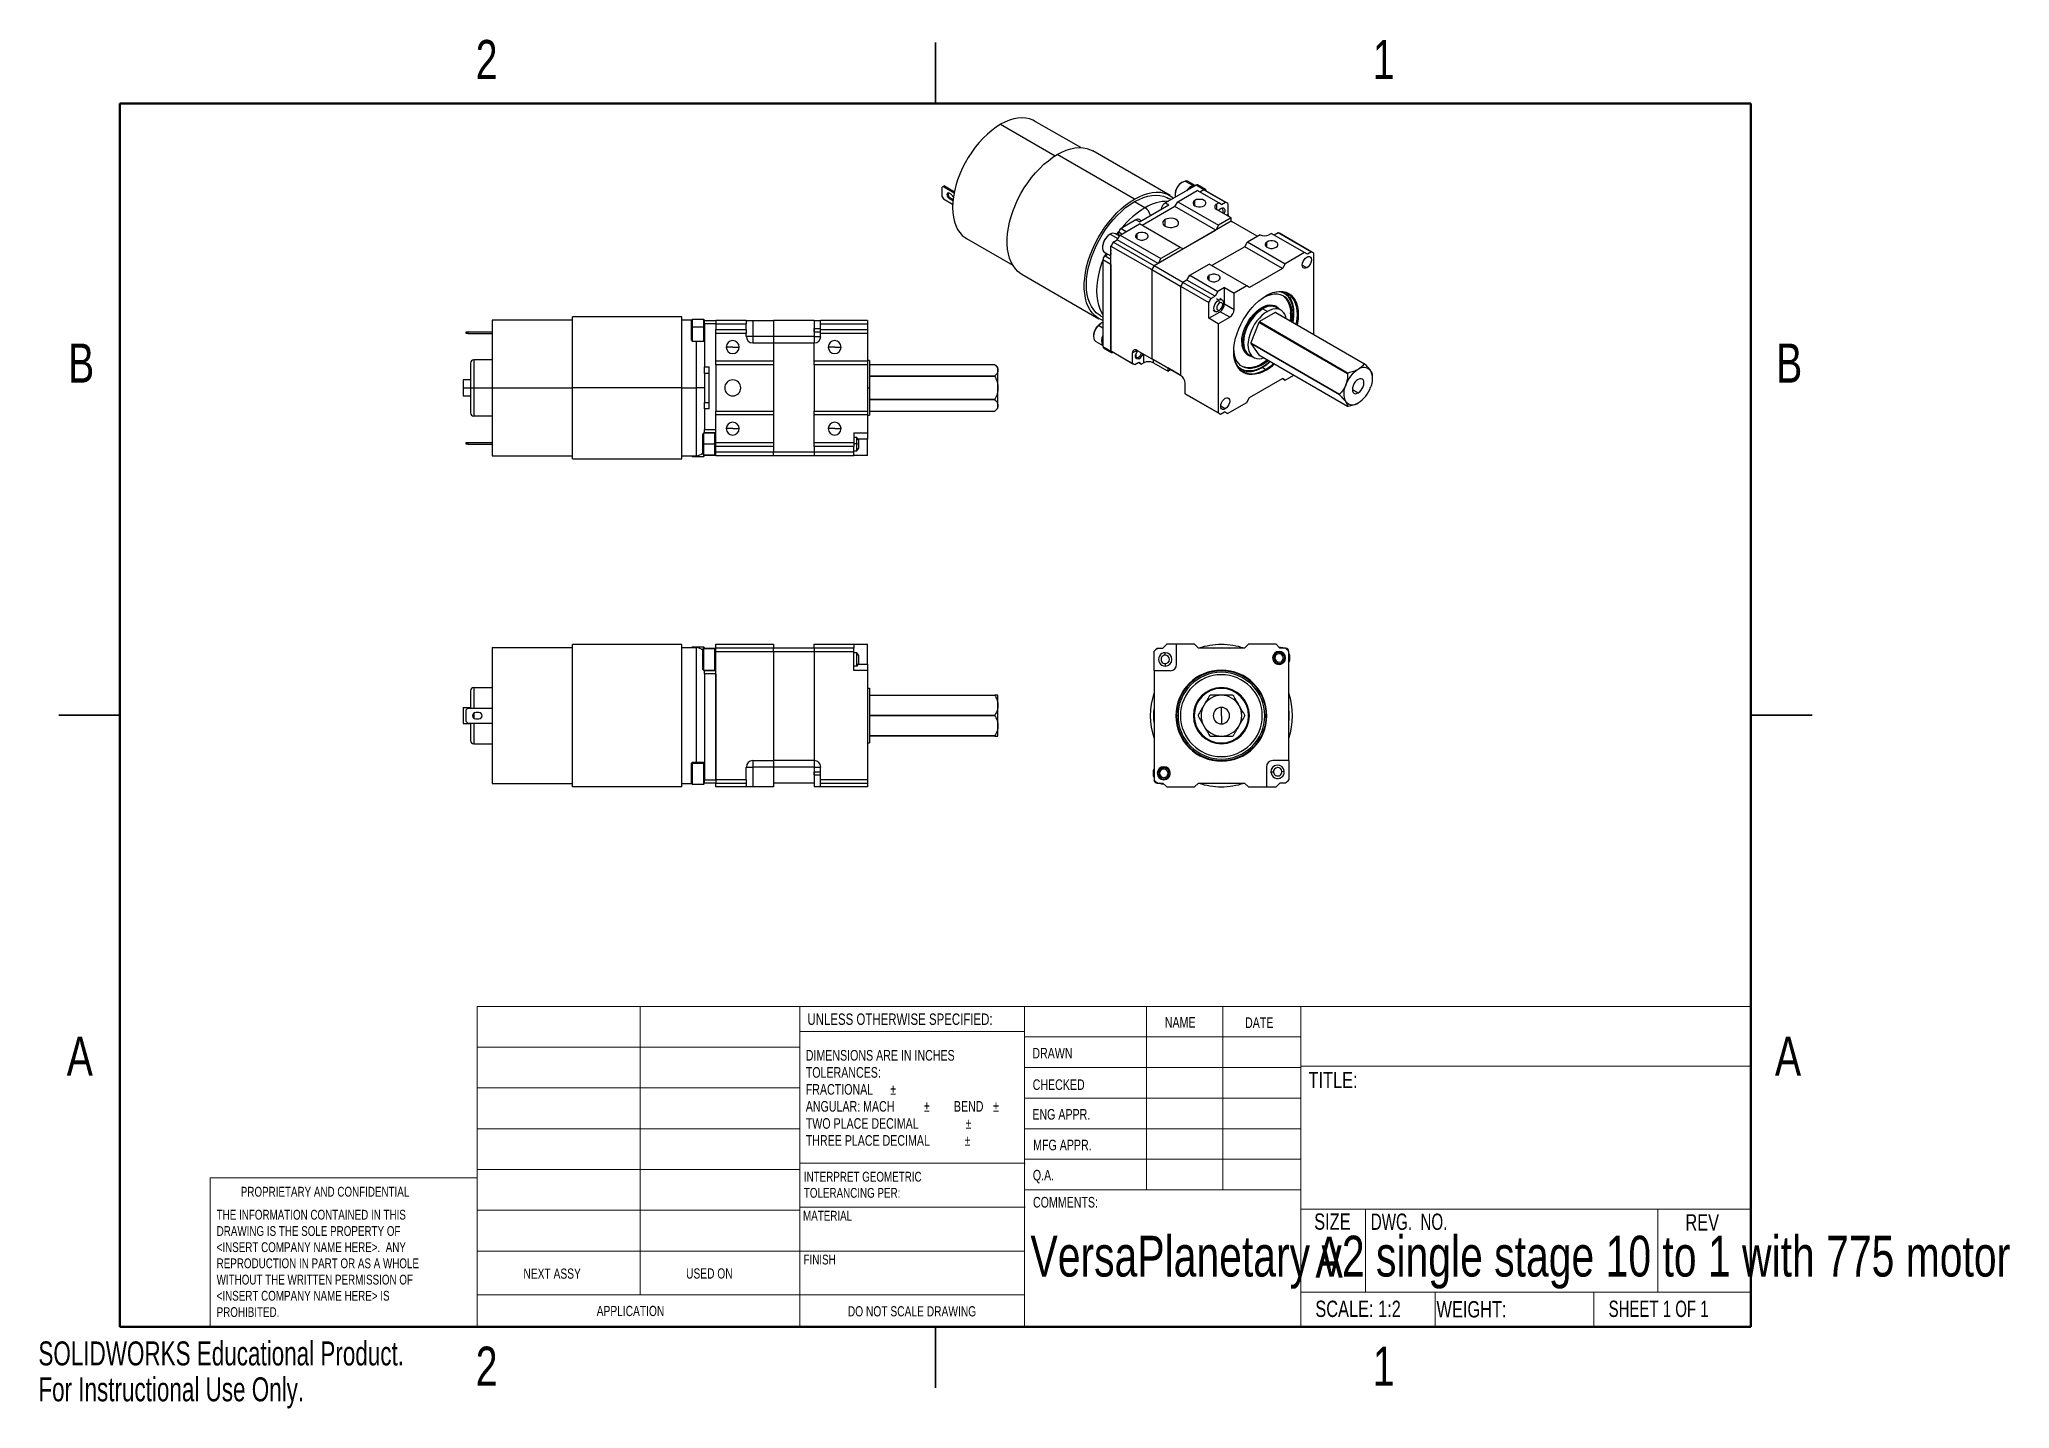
# Model space of a CAD drawing. Header units: inches. Extents: x 0 to 12.1, y 0 to 8.4.
import ezdxf

# ---------------------------------------------------------------- set-up
doc = ezdxf.new("R2010")
doc.units = ezdxf.units.IN
doc.header["$MEASUREMENT"] = 0
doc.styles.add('SLDTEXTSTYLE0', font='TXT', dxfattribs={"width": 0.75})
doc.styles.add('SLDTEXTSTYLE1', font='TXT', dxfattribs={"width": 0.6875})
doc.styles.add('SLDTEXTSTYLE2', font='TXT', dxfattribs={"width": 0.694444})
doc.styles.add('SLDTEXTSTYLE3', font='TXT', dxfattribs={"width": 0.7})

msp = doc.modelspace()

# ---------------------------------------------------------------- texts
at = {"color": 7, "linetype": 'Continuous', "lineweight": 0}
for s, insert, char_height, attachment_point, style in [('2', (2.748, 8.39), 0.24, 2, 'SLDTEXTSTYLE0'), ('1', (8.248, 8.39), 0.24, 2, 'SLDTEXTSTYLE0'), ('B', (0.262, 6.529), 0.24, 2, 'SLDTEXTSTYLE0'), ('B', (10.734, 6.529), 0.24, 2, 'SLDTEXTSTYLE0'), ('UNLESS OTHERWISE SPECIFIED:', (4.715, 2.421), 0.07, 1, 'SLDTEXTSTYLE0'), ('NAME', (6.906, 2.399), 0.065, 1, 'SLDTEXTSTYLE0'), ('DATE', (7.398, 2.397), 0.065, 1, 'SLDTEXTSTYLE0'), ('A', (0.254, 2.279), 0.24, 2, 'SLDTEXTSTYLE0'), ('DIMENSIONS ARE IN INCHES', (4.705, 2.197), 0.065, 1, 'SLDTEXTSTYLE0'), ('DRAWN', (6.094, 2.21), 0.065, 1, 'SLDTEXTSTYLE0'), ('A', (10.727, 2.279), 0.24, 2, 'SLDTEXTSTYLE0'), ('TOLERANCES:', (4.705, 2.092), 0.065, 1, 'SLDTEXTSTYLE0'), ('TITLE:', (7.787, 2.063), 0.1, 1, 'SLDTEXTSTYLE0'), ('FRACTIONAL', (4.705, 1.988), 0.065, 1, 'SLDTEXTSTYLE0'), ('%%p', (5.223, 1.988), 0.065, 1, 'SLDTEXTSTYLE0'), ('CHECKED', (6.096, 2.017), 0.065, 1, 'SLDTEXTSTYLE0'), ('ANGULAR: MACH', (4.705, 1.884), 0.065, 1, 'SLDTEXTSTYLE0'), ('%%p', (5.429, 1.884), 0.065, 1, 'SLDTEXTSTYLE0'), ('BEND', (5.613, 1.884), 0.065, 1, 'SLDTEXTSTYLE0'), ('%%p', (5.853, 1.884), 0.065, 1, 'SLDTEXTSTYLE0'), ('ENG APPR.', (6.094, 1.835), 0.065, 1, 'SLDTEXTSTYLE0'), ('TWO PLACE DECIMAL', (4.705, 1.779), 0.065, 1, 'SLDTEXTSTYLE0'), ('%%p', (5.685, 1.779), 0.065, 1, 'SLDTEXTSTYLE0'), ('THREE PLACE DECIMAL', (4.705, 1.675), 0.065, 1, 'SLDTEXTSTYLE0'), ('%%p', (5.679, 1.675), 0.065, 1, 'SLDTEXTSTYLE0'), ('MFG APPR.', (6.099, 1.647), 0.065, 1, 'SLDTEXTSTYLE0'), ('INTERPRET GEOMETRIC', (4.693, 1.45), 0.06, 1, 'SLDTEXTSTYLE0'), ('Q.A.', (6.097, 1.462), 0.065, 1, 'SLDTEXTSTYLE0'), ('PROPRIETARY AND CONFIDENTIAL', (1.241, 1.358), 0.06, 1, 'SLDTEXTSTYLE0'), ('TOLERANCING PER:', (4.693, 1.351), 0.06, 1, 'SLDTEXTSTYLE0'), ('THE INFORMATION CONTAINED IN THIS', (1.093, 1.217), 0.06, 1, 'SLDTEXTSTYLE0'), ('MATERIAL', (4.688, 1.211), 0.06, 1, 'SLDTEXTSTYLE0'), ('COMMENTS:', (6.098, 1.296), 0.065, 1, 'SLDTEXTSTYLE0'), ('DRAWING IS THE SOLE PROPERTY OF', (1.093, 1.117), 0.06, 1, 'SLDTEXTSTYLE0'), ('SIZE', (7.822, 1.195), 0.1, 1, 'SLDTEXTSTYLE0'), ('DWG.  NO.', (8.169, 1.194), 0.1, 1, 'SLDTEXTSTYLE2'), ('REV', (10.098, 1.19), 0.1, 1, 'SLDTEXTSTYLE0'), ('<INSERT COMPANY NAME HERE>.  ANY', (1.093, 1.018), 0.06, 1, 'SLDTEXTSTYLE0'), ('VersaPlanetary v2 single stage 10 to 1 with 775 motor', (9.086, 1.058), 0.25, 2, 'SLDTEXTSTYLE0'), ('A', (7.83, 1.052), 0.25, 1, 'SLDTEXTSTYLE0'), ('REPRODUCTION IN PART OR AS A WHOLE', (1.093, 0.919), 0.06, 1, 'SLDTEXTSTYLE0'), ('NEXT ASSY', (2.974, 0.857), 0.0625, 1, 'SLDTEXTSTYLE0'), ('USED ON', (3.971, 0.858), 0.0625, 1, 'SLDTEXTSTYLE0'), ('FINISH', (4.691, 0.942), 0.06, 1, 'SLDTEXTSTYLE0'), ('WITHOUT THE WRITTEN PERMISSION OF', (1.093, 0.819), 0.06, 1, 'SLDTEXTSTYLE0'), ('<INSERT COMPANY NAME HERE> IS', (1.093, 0.72), 0.06, 1, 'SLDTEXTSTYLE0'), ('PROHIBITED.', (1.093, 0.62), 0.06, 1, 'SLDTEXTSTYLE0'), ('APPLICATION', (3.423, 0.628), 0.0625, 1, 'SLDTEXTSTYLE0'), ('DO NOT SCALE DRAWING', (5.356, 0.626), 0.0625, 2, 'SLDTEXTSTYLE0'), ('SCALE: 1:2', (7.829, 0.66), 0.1, 1, 'SLDTEXTSTYLE0'), ('WEIGHT:', (8.572, 0.657), 0.1, 1, 'SLDTEXTSTYLE0'), ('SHEET 1 OF 1', (9.627, 0.66), 0.1, 1, 'SLDTEXTSTYLE1'), ('2', (2.748, 0.378), 0.24, 2, 'SLDTEXTSTYLE0'), ('1', (8.248, 0.378), 0.24, 2, 'SLDTEXTSTYLE0')]:
    msp.add_mtext(s, dxfattribs=dict(at, insert=insert, char_height=char_height, attachment_point=attachment_point, style=style))
at = {"color": 7, "linetype": 'Continuous', "char_height": 0.14705, "attachment_point": 1, "style": 'SLDTEXTSTYLE3'}
for s, insert in [('SOLIDWORKS Educational Product.', (0, 0.41)), ('For Instructional Use Only.', (0, 0.19))]:
    msp.add_mtext(s, dxfattribs=dict(at, insert=insert))

# ---------------------------------------------------------------- linework, layer by layer
at = {"color": 7, "linetype": 'Continuous', "lineweight": 25}
for p, q in [((5.5, 8.375), (5.5, 8)), ((5.5, 8), (5.5, 8.375)), ((5.899, 7.873), (6.234, 7.68)), ((6.391, 7.73), (6.107, 7.893)), ((6.72, 7.415), (6.247, 7.688)), ((6.938, 7.436), (6.465, 7.71)), ((5.549, 7.491), (5.542, 7.487)), ((5.556, 7.495), (5.549, 7.491)), ((5.549, 7.491), (5.614, 7.453)), ((5.556, 7.495), (5.616, 7.46)), ((7.098, 7.5), (6.91, 7.391)), ((7.016, 7.519), (7.013, 7.517)), ((7.031, 7.525), (7.08, 7.497)), ((7.093, 7.497), (7.049, 7.523)), ((7.082, 7.491), (7.08, 7.497)), ((7.146, 7.472), (7.098, 7.5)), ((7.156, 7.473), (7.107, 7.501)), ((5.542, 7.429), (5.542, 7.487)), ((5.542, 7.429), (5.549, 7.417)), ((5.549, 7.417), (5.605, 7.384)), ((5.598, 7.442), (5.584, 7.45)), ((5.591, 7.422), (5.584, 7.418)), ((5.584, 7.418), (5.598, 7.409)), ((5.605, 7.414), (5.591, 7.422)), ((5.605, 7.414), (5.598, 7.409)), ((5.608, 7.412), (5.605, 7.414)), ((6.72, 7.399), (6.784, 7.362)), ((6.75, 7.275), (6.931, 7.379)), ((6.968, 7.369), (6.768, 7.253)), ((6.91, 7.391), (6.931, 7.379)), ((6.943, 7.411), (6.929, 7.419)), ((6.968, 7.369), (6.985, 7.398)), ((7.219, 7.224), (6.968, 7.369)), ((6.969, 7.442), (6.969, 7.438)), ((6.985, 7.398), (7.104, 7.467)), ((6.985, 7.398), (7.236, 7.254)), ((7.09, 7.374), (7.09, 7.406)), ((7.237, 7.391), (7.104, 7.467)), ((7.146, 7.472), (7.121, 7.457)), ((7.146, 7.472), (7.279, 7.395)), ((7.286, 7.391), (7.153, 7.468)), ((7.223, 7.383), (7.237, 7.391)), ((7.223, 7.383), (7.223, 7.351)), ((7.254, 7.381), (7.237, 7.391)), ((7.254, 7.381), (7.279, 7.395)), ((7.293, 7.387), (7.293, 7.323)), ((6.632, 7.194), (6.751, 7.263)), ((6.729, 7.287), (6.638, 7.235)), ((6.75, 7.275), (6.729, 7.287)), ((6.761, 7.282), (6.748, 7.289)), ((7.001, 7.118), (6.751, 7.263)), ((7.313, 7.279), (6.84, 7.006)), ((6.907, 7.289), (6.907, 7.248)), ((7.236, 7.254), (7.219, 7.224)), ((7.313, 7.299), (7.223, 7.351)), ((7.313, 7.299), (7.236, 7.254)), ((7.252, 7.356), (7.251, 7.358)), ((7.282, 7.317), (7.293, 7.323)), ((7.313, 7.279), (7.313, 7.299)), ((7.473, 7.187), (7.313, 7.279)), ((5.691, 7.172), (5.974, 7.009)), ((6.568, 7.197), (6.572, 7.199)), ((6.572, 7.199), (6.619, 7.172)), ((6.59, 7.15), (6.615, 7.165)), ((6.84, 7.006), (6.59, 7.15)), ((6.628, 7.188), (6.604, 7.202)), ((6.612, 7.198), (6.625, 7.215)), ((6.615, 7.165), (6.632, 7.194)), ((6.865, 7.02), (6.615, 7.165)), ((6.624, 7.191), (6.624, 7.211)), ((6.642, 7.2), (6.624, 7.211)), ((6.632, 7.194), (6.882, 7.05)), ((6.638, 7.235), (6.67, 7.216)), ((6.737, 7.17), (6.737, 7.202)), ((7.018, 7.109), (7.219, 7.224)), ((7.396, 7.122), (7.413, 7.152)), ((7.413, 7.152), (7.49, 7.197)), ((7.413, 7.152), (7.644, 7.018)), ((7.532, 7.119), (7.532, 7.151)), ((7.546, 7.197), (7.559, 7.204)), ((7.763, 7.087), (7.559, 7.204)), ((7.576, 7.195), (7.602, 7.209)), ((7.602, 7.209), (7.805, 7.092)), ((7.812, 7.088), (7.609, 7.205)), ((6.524, 7.122), (6.524, 7.118)), ((6.576, 7.014), (6.527, 7.042)), ((6.527, 7.042), (6.527, 6.511)), ((6.537, 7.063), (6.546, 7.083)), ((6.538, 7.087), (6.576, 7.066)), ((6.541, 7.066), (6.558, 7.076)), ((6.541, 7.066), (6.576, 7.046)), ((6.576, 7.126), (6.826, 6.982)), ((6.576, 6.483), (6.576, 7.126)), ((6.576, 7.014), (6.576, 6.483)), ((6.865, 7.02), (6.84, 7.006)), ((6.882, 7.05), (6.865, 7.02)), ((7.001, 7.118), (6.882, 7.05)), ((7.018, 7.109), (7.001, 7.118)), ((7.059, 6.948), (7.178, 7.016)), ((7.409, 6.883), (7.178, 7.016)), ((7.396, 7.122), (7.195, 7.007)), ((7.627, 6.989), (7.396, 7.122)), ((7.644, 7.018), (7.627, 6.989)), ((7.763, 7.087), (7.644, 7.018)), ((7.777, 6.994), (7.749, 7.01)), ((7.78, 7.077), (7.763, 7.087)), ((7.805, 7.092), (7.78, 7.077)), ((7.819, 6.585), (7.819, 7.084)), ((6.029, 6.954), (6.502, 6.681)), ((6.826, 6.982), (7.003, 6.88)), ((6.826, 6.982), (6.826, 6.435)), ((7.017, 6.904), (6.84, 7.006)), ((7.042, 6.918), (7.017, 6.904)), ((7.189, 6.804), (7.017, 6.904)), ((7.042, 6.918), (7.059, 6.948)), ((7.214, 6.819), (7.042, 6.918)), ((7.059, 6.948), (7.231, 6.848)), ((7.179, 6.915), (7.179, 6.947)), ((7.627, 6.989), (7.426, 6.873)), ((7.003, 6.88), (7.003, 6.333)), ((7.003, 6.88), (7.175, 6.78)), ((7.175, 6.684), (7.175, 6.78)), ((7.189, 6.804), (7.214, 6.819)), ((7.231, 6.848), (7.214, 6.819)), ((7.236, 6.795), (7.224, 6.802)), ((7.272, 6.872), (7.231, 6.848)), ((7.243, 6.778), (7.236, 6.795)), ((7.256, 6.797), (7.244, 6.804)), ((7.272, 6.872), (7.332, 6.838)), ((7.272, 6.772), (7.272, 6.872)), ((7.272, 6.772), (7.332, 6.738)), ((7.409, 6.883), (7.332, 6.838)), ((7.332, 6.738), (7.332, 6.838)), ((7.426, 6.873), (7.409, 6.883)), ((3.275, 6.673), (2.783, 6.673)), ((2.783, 6.673), (2.783, 6.257)), ((3.944, 6.693), (3.275, 6.693)), ((3.275, 6.257), (3.275, 6.693)), ((3.944, 6.257), (3.944, 6.693)), ((4.005, 6.673), (3.944, 6.673)), ((4.009, 6.677), (4.004, 6.672)), ((4.004, 6.629), (4.004, 6.672)), ((4.079, 6.677), (4.009, 6.677)), ((4.009, 6.677), (4.009, 6.631)), ((4.084, 6.672), (4.079, 6.677)), ((4.079, 6.631), (4.079, 6.677)), ((4.084, 6.672), (4.084, 6.67)), ((4.084, 6.67), (4.153, 6.67)), ((4.084, 6.65), (4.084, 6.67)), ((4.153, 6.65), (4.084, 6.65)), ((4.084, 6.65), (4.084, 6.623)), ((4.153, 6.67), (4.153, 6.65)), ((4.34, 6.67), (4.153, 6.67)), ((4.153, 6.65), (4.153, 6.615)), ((4.153, 6.65), (4.34, 6.65)), ((4.34, 6.67), (4.34, 6.65)), ((4.34, 6.67), (4.38, 6.67)), ((4.34, 6.615), (4.34, 6.65)), ((4.38, 6.67), (4.38, 6.572)), ((4.38, 6.67), (4.507, 6.67)), ((4.757, 6.67), (4.507, 6.67)), ((4.507, 6.67), (4.507, 6.572)), ((4.757, 6.67), (4.757, 6.572)), ((4.757, 6.67), (4.796, 6.67)), ((4.757, 6.67), (4.757, 6.62)), ((5.084, 6.67), (4.796, 6.67)), ((4.796, 6.65), (4.796, 6.67)), ((4.796, 6.65), (5.084, 6.65)), ((4.796, 6.615), (4.796, 6.65)), ((5.084, 6.67), (5.084, 6.65)), ((5.084, 6.65), (5.084, 6.615)), ((6.512, 6.698), (6.527, 6.69)), ((6.516, 6.653), (6.513, 6.651)), ((7.175, 6.684), (7.245, 6.724)), ((7.234, 6.65), (7.175, 6.684)), ((7.203, 6.733), (7.215, 6.726)), ((7.234, 6.65), (7.304, 6.69)), ((7.234, 6.65), (7.234, 6.103)), ((7.243, 6.736), (7.235, 6.728)), ((7.304, 6.69), (7.245, 6.724)), ((7.483, 6.658), (7.434, 6.533)), ((8.027, 6.344), (7.483, 6.658)), ((7.583, 6.719), (7.486, 6.663)), ((7.486, 6.663), (8.03, 6.348)), ((7.507, 6.741), (7.535, 6.725)), ((8.128, 6.405), (7.583, 6.719)), ((7.593, 6.754), (7.586, 6.758)), ((7.587, 6.719), (8.131, 6.404)), ((7.618, 6.734), (7.591, 6.75)), ((7.684, 6.707), (7.677, 6.711)), ((2.622, 6.591), (2.622, 6.601)), ((2.622, 6.601), (2.632, 6.601)), ((2.632, 6.591), (2.622, 6.591)), ((2.632, 6.601), (2.632, 6.591)), ((2.632, 6.601), (2.783, 6.601)), ((2.632, 6.591), (2.783, 6.591)), ((4.004, 6.629), (4.009, 6.631)), ((4.004, 6.549), (4.004, 6.629)), ((4.004, 6.549), (4.009, 6.544)), ((4.009, 6.631), (4.009, 6.544)), ((4.009, 6.631), (4.079, 6.631)), ((4.009, 6.544), (4.079, 6.544)), ((4.035, 6.257), (4.035, 6.544)), ((4.079, 6.544), (4.079, 6.631)), ((4.084, 6.629), (4.079, 6.631)), ((4.079, 6.544), (4.084, 6.549)), ((4.084, 6.624), (4.084, 6.597)), ((4.084, 6.597), (4.084, 6.385)), ((4.153, 6.615), (4.34, 6.615)), ((4.153, 6.591), (4.153, 6.615)), ((4.34, 6.591), (4.153, 6.591)), ((4.153, 6.423), (4.153, 6.591)), ((4.34, 6.615), (4.34, 6.591)), ((4.34, 6.572), (4.34, 6.591)), ((4.38, 6.572), (4.34, 6.572)), ((4.38, 6.572), (4.38, 6.532)), ((4.507, 6.572), (4.38, 6.572)), ((4.507, 6.532), (4.38, 6.532)), ((4.757, 6.572), (4.507, 6.572)), ((4.507, 6.572), (4.507, 6.532)), ((4.757, 6.532), (4.507, 6.532)), ((4.507, 6.532), (4.507, 6.423)), ((4.757, 6.62), (4.796, 6.62)), ((4.757, 6.62), (4.757, 6.601)), ((4.757, 6.601), (4.796, 6.601)), ((4.757, 6.601), (4.757, 6.572)), ((4.757, 6.572), (4.757, 6.532)), ((4.757, 6.572), (4.796, 6.572)), ((4.757, 6.423), (4.757, 6.532)), ((4.796, 6.615), (5.084, 6.615)), ((4.796, 6.591), (4.796, 6.615)), ((5.084, 6.591), (4.796, 6.591)), ((4.796, 6.572), (4.796, 6.591)), ((5.084, 6.615), (5.084, 6.591)), ((5.084, 6.591), (5.084, 6.423)), ((6.469, 6.576), (6.469, 6.572)), ((6.483, 6.542), (6.527, 6.517)), ((6.498, 6.64), (6.5, 6.641)), ((6.5, 6.641), (6.527, 6.626)), ((7.385, 6.534), (7.378, 6.538)), ((7.434, 6.533), (7.978, 6.219)), ((7.434, 6.528), (7.483, 6.459)), ((7.978, 6.214), (7.434, 6.528)), ((2.651, 6.257), (2.651, 6.409)), ((2.783, 6.429), (2.67, 6.429)), ((2.67, 6.429), (2.67, 6.257)), ((4.153, 6.423), (4.507, 6.423)), ((4.153, 6.398), (4.153, 6.423)), ((4.257, 6.507), (4.217, 6.507)), ((4.257, 6.507), (4.297, 6.507)), ((4.507, 6.423), (4.507, 6.398)), ((4.757, 6.423), (5.084, 6.423)), ((4.757, 6.398), (4.757, 6.423)), ((4.882, 6.507), (4.842, 6.507)), ((4.882, 6.507), (4.922, 6.507)), ((5.096, 6.424), (5.084, 6.424)), ((5.084, 6.423), (5.084, 6.398)), ((5.096, 6.424), (5.096, 6.257)), ((6.527, 6.511), (6.576, 6.483)), ((6.531, 6.502), (6.58, 6.474)), ((6.708, 6.407), (6.576, 6.483)), ((6.583, 6.479), (6.715, 6.403)), ((6.736, 6.487), (6.708, 6.471)), ((6.708, 6.407), (6.708, 6.471)), ((6.747, 6.413), (6.722, 6.399)), ((6.736, 6.487), (6.826, 6.435)), ((6.742, 6.441), (6.751, 6.436)), ((6.747, 6.413), (6.764, 6.403)), ((6.764, 6.403), (6.747, 6.413)), ((6.752, 6.45), (6.75, 6.448)), ((6.778, 6.411), (6.764, 6.403)), ((6.778, 6.411), (6.778, 6.463)), ((7.003, 6.333), (6.826, 6.435)), ((6.834, 6.431), (6.834, 6.411)), ((6.924, 6.359), (6.834, 6.411)), ((7.414, 6.46), (7.421, 6.456)), ((7.423, 6.46), (7.451, 6.444)), ((7.483, 6.459), (8.027, 6.145)), ((2.651, 6.306), (2.604, 6.306)), ((2.604, 6.306), (2.604, 6.257)), ((4.084, 6.385), (4.113, 6.385)), ((4.084, 6.345), (4.084, 6.385)), ((4.084, 6.345), (4.084, 6.257)), ((4.113, 6.345), (4.084, 6.345)), ((4.113, 6.129), (4.113, 6.385)), ((4.153, 6.398), (4.153, 6.115)), ((4.507, 6.398), (4.153, 6.398)), ((4.507, 6.398), (4.507, 6.115)), ((4.757, 6.398), (4.757, 6.115)), ((5.084, 6.398), (4.757, 6.398)), ((5.084, 6.398), (5.084, 6.115)), ((5.865, 6.399), (5.096, 6.399)), ((5.865, 6.399), (5.096, 6.399)), ((5.096, 6.331), (5.865, 6.331)), ((5.865, 6.326), (5.096, 6.326)), ((5.883, 6.382), (5.865, 6.399)), ((5.865, 6.399), (5.865, 6.399)), ((5.865, 6.331), (5.865, 6.326)), ((5.883, 6.365), (5.883, 6.382)), ((5.883, 6.257), (5.883, 6.365)), ((7.004, 6.333), (6.924, 6.379)), ((6.924, 6.379), (6.924, 6.379)), ((6.924, 6.379), (6.924, 6.359)), ((6.924, 6.359), (6.941, 6.369)), ((7.031, 6.221), (7.031, 6.285)), ((7.426, 6.198), (7.627, 6.314)), ((7.524, 6.37), (7.503, 6.382)), ((7.524, 6.37), (7.527, 6.365)), ((7.627, 6.314), (7.644, 6.304)), ((7.644, 6.304), (7.627, 6.314)), ((7.644, 6.304), (7.698, 6.335)), ((8.18, 6.318), (8.18, 6.333)), ((2.604, 6.257), (2.604, 6.208)), ((2.604, 6.257), (2.651, 6.257)), ((2.604, 6.208), (2.651, 6.208)), ((2.651, 6.257), (2.67, 6.257)), ((2.651, 6.104), (2.651, 6.257)), ((2.67, 6.257), (2.783, 6.257)), ((2.67, 6.257), (2.67, 6.085)), ((2.783, 6.257), (3.275, 6.257)), ((2.783, 6.257), (2.783, 5.84)), ((3.944, 6.257), (3.275, 6.257)), ((3.275, 5.821), (3.275, 6.257)), ((3.944, 5.821), (3.944, 6.257)), ((3.944, 6.257), (4.035, 6.257)), ((4.084, 6.257), (4.035, 6.257)), ((4.035, 5.84), (4.035, 6.257)), ((4.084, 6.257), (4.084, 6.168)), ((4.084, 6.168), (4.113, 6.168)), ((4.084, 6.129), (4.084, 6.168)), ((5.084, 6.257), (5.096, 6.257)), ((5.096, 6.257), (5.096, 6.089)), ((5.096, 6.188), (5.865, 6.188)), ((5.865, 6.183), (5.096, 6.183)), ((5.865, 6.188), (5.865, 6.183)), ((5.883, 6.149), (5.883, 6.257)), ((7.234, 6.103), (7.031, 6.221)), ((7.038, 6.216), (7.241, 6.099)), ((7.29, 6.1), (7.409, 6.168)), ((7.409, 6.168), (7.426, 6.198)), ((8.056, 6.247), (8.091, 6.226)), ((2.67, 6.085), (2.783, 6.085)), ((4.113, 6.129), (4.084, 6.129)), ((4.084, 6.129), (4.084, 6.001)), ((4.153, 6.115), (4.507, 6.115)), ((4.153, 6.091), (4.153, 6.115)), ((4.507, 6.091), (4.153, 6.091)), ((4.153, 5.923), (4.153, 6.091)), ((4.507, 6.115), (4.507, 6.091)), ((4.507, 6.091), (4.507, 5.923)), ((4.757, 6.115), (5.084, 6.115)), ((4.757, 6.091), (4.757, 6.115)), ((5.084, 6.091), (4.757, 6.091)), ((4.757, 5.923), (4.757, 6.091)), ((5.084, 6.115), (5.084, 6.091)), ((5.084, 6.091), (5.084, 5.981)), ((5.084, 6.089), (5.096, 6.089)), ((5.096, 6.114), (5.865, 6.114)), ((5.096, 6.114), (5.865, 6.114)), ((5.865, 6.114), (5.883, 6.132)), ((5.865, 6.114), (5.865, 6.114)), ((5.883, 6.132), (5.883, 6.149)), ((7.248, 6.095), (7.273, 6.109)), ((7.277, 6.128), (7.249, 6.144)), ((7.273, 6.109), (7.29, 6.1)), ((7.29, 6.1), (7.273, 6.109)), ((2.622, 5.912), (2.622, 5.922)), ((2.622, 5.922), (2.632, 5.922)), ((2.632, 5.922), (2.632, 5.912)), ((2.632, 5.922), (2.783, 5.922)), ((4.078, 5.979), (4.073, 5.974)), ((4.073, 5.913), (4.073, 5.974)), ((4.148, 5.979), (4.078, 5.979)), ((4.078, 5.979), (4.078, 5.913)), ((4.084, 6.001), (4.153, 6.001)), ((4.084, 5.981), (4.084, 6.001)), ((4.153, 5.981), (4.084, 5.981)), ((4.084, 5.979), (4.084, 5.981)), ((4.153, 5.974), (4.148, 5.979)), ((4.148, 5.913), (4.148, 5.979)), ((4.153, 5.923), (4.507, 5.923)), ((4.153, 5.898), (4.153, 5.923)), ((4.257, 6.007), (4.217, 6.007)), ((4.257, 6.007), (4.297, 6.007)), ((4.507, 5.923), (4.507, 5.898)), ((4.757, 5.923), (5, 5.923)), ((4.757, 5.898), (4.757, 5.923)), ((4.882, 6.007), (4.842, 6.007)), ((4.882, 6.007), (4.922, 6.007)), ((5, 5.981), (5.084, 5.981)), ((5, 5.981), (5, 5.923)), ((5.017, 5.953), (5, 5.953)), ((5, 5.923), (5, 5.898)), ((5.028, 5.938), (5.017, 5.953)), ((5.017, 5.913), (5.017, 5.953)), ((5.084, 5.942), (5.025, 5.942)), ((5.028, 5.938), (5.028, 5.912)), ((5.084, 5.981), (5.084, 5.942)), ((5.084, 5.843), (5.084, 5.942)), ((2.632, 5.912), (2.622, 5.912)), ((2.632, 5.912), (2.783, 5.912)), ((2.783, 5.84), (3.275, 5.84)), ((3.275, 5.821), (3.944, 5.821)), ((3.944, 5.84), (4.035, 5.84)), ((4.005, 5.84), (4.009, 5.837)), ((4.009, 5.84), (4.009, 5.837)), ((4.009, 5.837), (4.079, 5.837)), ((4.073, 5.913), (4.078, 5.913)), ((4.073, 5.851), (4.073, 5.913)), ((4.073, 5.851), (4.078, 5.846)), ((4.078, 5.913), (4.078, 5.846)), ((4.078, 5.913), (4.148, 5.913)), ((4.078, 5.846), (4.148, 5.846)), ((4.079, 5.837), (4.079, 5.846)), ((4.079, 5.837), (4.084, 5.842)), ((4.084, 5.843), (4.084, 5.846)), ((4.153, 5.843), (4.084, 5.843)), ((4.084, 5.843), (4.084, 5.842)), ((4.148, 5.846), (4.148, 5.913)), ((4.153, 5.913), (4.148, 5.913)), ((4.148, 5.846), (4.153, 5.851)), ((4.507, 5.898), (4.153, 5.898)), ((4.153, 5.863), (4.153, 5.898)), ((4.507, 5.863), (4.153, 5.863)), ((4.153, 5.843), (4.153, 5.863)), ((4.153, 5.843), (4.507, 5.843)), ((4.507, 5.898), (4.507, 5.863)), ((4.757, 5.863), (4.507, 5.863)), ((4.507, 5.843), (4.507, 5.863)), ((4.507, 5.843), (4.757, 5.843)), ((4.757, 5.898), (4.757, 5.863)), ((5, 5.898), (4.757, 5.898)), ((4.757, 5.863), (4.757, 5.843)), ((5, 5.863), (4.757, 5.863)), ((4.757, 5.843), (5, 5.843)), ((5.017, 5.913), (5, 5.913)), ((5, 5.863), (5, 5.898)), ((5, 5.871), (5.017, 5.871)), ((5, 5.843), (5, 5.863)), ((5.084, 5.843), (5, 5.843)), ((5.017, 5.871), (5.017, 5.913)), ((5.028, 5.912), (5.017, 5.913)), ((5.017, 5.871), (5.028, 5.886)), ((5.028, 5.912), (5.028, 5.886)), ((2.783, 4.664), (3.275, 4.664)), ((2.783, 4.664), (2.783, 3.831)), ((3.944, 4.683), (3.275, 4.683)), ((3.275, 3.811), (3.275, 4.683)), ((3.944, 3.811), (3.944, 4.683)), ((3.944, 4.664), (4.035, 4.664)), ((4.009, 4.667), (4.005, 4.664)), ((4.079, 4.667), (4.009, 4.667)), ((4.009, 4.667), (4.009, 4.664)), ((4.035, 3.96), (4.035, 4.664)), ((4.073, 4.653), (4.078, 4.658)), ((4.073, 4.531), (4.073, 4.653)), ((4.078, 4.658), (4.078, 4.526)), ((4.078, 4.658), (4.148, 4.658)), ((4.084, 4.662), (4.079, 4.667)), ((4.079, 4.658), (4.079, 4.667)), ((4.084, 4.662), (4.084, 4.661)), ((4.084, 4.661), (4.153, 4.661)), ((4.084, 4.658), (4.084, 4.661)), ((4.148, 4.526), (4.148, 4.658)), ((4.153, 4.653), (4.148, 4.658)), ((4.153, 4.685), (4.507, 4.685)), ((4.153, 4.661), (4.153, 4.685)), ((4.153, 4.641), (4.153, 4.661)), ((4.507, 4.661), (4.153, 4.661)), ((4.153, 4.641), (4.507, 4.641)), ((4.153, 3.854), (4.153, 4.641)), ((4.507, 4.685), (4.507, 4.661)), ((4.507, 4.641), (4.507, 4.661)), ((4.757, 4.661), (4.507, 4.661)), ((4.507, 4.641), (4.757, 4.641)), ((4.507, 4.641), (4.507, 3.972)), ((4.757, 4.685), (5, 4.685)), ((4.757, 4.661), (4.757, 4.685)), ((4.757, 4.661), (4.757, 4.641)), ((5, 4.661), (4.757, 4.661)), ((4.757, 4.641), (4.757, 3.972)), ((4.757, 4.641), (5, 4.641)), ((5, 4.685), (5, 4.661)), ((5, 4.685), (5.084, 4.685)), ((5, 4.641), (5, 4.661)), ((5, 4.523), (5, 4.641)), ((5.017, 4.633), (5, 4.633)), ((5.017, 4.551), (5.017, 4.633)), ((5.028, 4.618), (5.017, 4.633)), ((5.028, 4.618), (5.028, 4.566)), ((5.084, 4.562), (5.084, 4.685)), ((6.84, 4.523), (6.84, 4.641)), ((6.86, 4.661), (6.895, 4.661)), ((6.919, 4.685), (6.895, 4.661)), ((6.909, 4.618), (6.909, 4.633)), ((6.978, 4.685), (6.919, 4.685)), ((6.978, 4.562), (6.978, 4.685)), ((7.088, 4.685), (6.978, 4.685)), ((7.112, 4.661), (7.088, 4.685)), ((7.395, 4.661), (7.112, 4.661)), ((7.253, 4.661), (7.253, 4.664)), ((7.419, 4.685), (7.395, 4.661)), ((7.588, 4.685), (7.419, 4.685)), ((7.568, 4.611), (7.568, 4.591)), ((7.612, 4.661), (7.588, 4.685)), ((7.647, 4.661), (7.612, 4.661)), ((7.615, 4.626), (7.618, 4.633)), ((7.626, 4.661), (7.628, 4.664)), ((7.628, 4.664), (7.635, 4.661)), ((7.667, 3.972), (7.667, 4.641)), ((4.073, 4.531), (4.078, 4.526)), ((4.078, 4.526), (4.148, 4.526)), ((4.084, 4.523), (4.084, 4.526)), ((4.084, 4.523), (4.153, 4.523)), ((4.084, 4.503), (4.084, 4.523)), ((4.153, 4.503), (4.084, 4.503)), ((4.084, 4.503), (4.084, 3.907)), ((4.153, 4.531), (4.148, 4.526)), ((4.153, 4.503), (4.153, 3.854)), ((5.017, 4.551), (5, 4.551)), ((5.084, 4.523), (5, 4.523)), ((5.028, 4.566), (5.017, 4.551)), ((5.025, 4.562), (5.084, 4.562)), ((5.084, 4.562), (5.084, 4.523)), ((5.084, 4.523), (5.084, 3.854)), ((6.84, 4.523), (6.84, 3.854)), ((6.84, 4.523), (6.939, 4.523)), ((6.909, 4.566), (6.909, 4.551)), ((7.253, 4.523), (7.253, 4.527)), ((7.599, 4.576), (7.597, 4.569)), ((7.598, 4.562), (7.617, 4.562)), ((2.651, 4.293), (2.651, 4.4)), ((2.67, 4.42), (2.783, 4.42)), ((2.67, 4.42), (2.67, 4.293)), ((5.084, 4.415), (5.096, 4.415)), ((5.096, 4.415), (5.096, 4.08)), ((5.096, 4.372), (5.865, 4.372)), ((5.865, 4.37), (5.096, 4.37)), ((5.865, 4.372), (5.865, 4.37)), ((5.883, 4.31), (5.883, 4.372)), ((0.125, 4.25), (0.5, 4.25)), ((0.5, 4.25), (0.125, 4.25)), ((2.604, 4.297), (2.651, 4.297)), ((2.604, 4.297), (2.604, 4.198)), ((2.632, 4.293), (2.622, 4.283)), ((2.622, 4.212), (2.622, 4.283)), ((2.632, 4.293), (2.783, 4.293)), ((2.67, 4.264), (2.67, 4.231)), ((2.701, 4.267), (2.681, 4.267)), ((2.681, 4.228), (2.701, 4.228)), ((5.096, 4.25), (5.865, 4.25)), ((5.865, 4.245), (5.096, 4.245)), ((5.865, 4.25), (5.865, 4.245)), ((5.883, 4.185), (5.883, 4.31)), ((6.988, 4.247), (6.978, 4.247)), ((7.253, 4.247), (7.253, 4.298)), ((7.253, 4.247), (7.253, 4.197)), ((7.519, 4.247), (7.529, 4.247)), ((10.875, 4.25), (10.5, 4.25)), ((10.5, 4.25), (10.875, 4.25)), ((2.604, 4.198), (2.651, 4.198)), ((2.622, 4.212), (2.632, 4.202)), ((2.632, 4.202), (2.783, 4.202)), ((2.651, 4.095), (2.651, 4.202)), ((2.67, 4.202), (2.67, 4.075)), ((5.096, 4.125), (5.865, 4.125)), ((5.865, 4.122), (5.096, 4.122)), ((5.865, 4.125), (5.865, 4.122)), ((5.883, 4.122), (5.883, 4.185)), ((7.335, 4.141), (7.337, 4.142)), ((2.67, 4.075), (2.783, 4.075)), ((5.084, 4.08), (5.096, 4.08)), ((4.009, 3.96), (4.004, 3.955)), ((4.004, 3.952), (4.009, 3.956)), ((4.004, 3.952), (4.004, 3.955)), ((4.004, 3.833), (4.004, 3.952)), ((4.079, 3.96), (4.009, 3.96)), ((4.009, 3.96), (4.009, 3.956)), ((4.009, 3.956), (4.009, 3.828)), ((4.009, 3.956), (4.079, 3.956)), ((4.084, 3.955), (4.079, 3.96)), ((4.079, 3.956), (4.079, 3.96)), ((4.079, 3.828), (4.079, 3.956)), ((4.084, 3.952), (4.079, 3.956)), ((4.084, 3.906), (4.084, 3.88)), ((4.084, 3.881), (4.084, 3.854)), ((4.34, 3.854), (4.34, 3.932)), ((4.34, 3.932), (4.38, 3.932)), ((4.38, 3.972), (4.507, 3.972)), ((4.38, 3.972), (4.38, 3.932)), ((4.38, 3.932), (4.38, 3.81)), ((4.507, 3.932), (4.38, 3.932)), ((4.757, 3.972), (4.507, 3.972)), ((4.507, 3.972), (4.507, 3.932)), ((4.757, 3.932), (4.507, 3.932)), ((4.507, 3.932), (4.507, 3.834)), ((4.507, 3.932), (4.507, 3.81)), ((4.757, 3.972), (4.757, 3.932)), ((4.757, 3.932), (4.757, 3.834)), ((4.757, 3.932), (4.796, 3.932)), ((4.757, 3.932), (4.757, 3.903)), ((4.757, 3.903), (4.796, 3.903)), ((4.757, 3.903), (4.757, 3.884)), ((4.757, 3.884), (4.796, 3.884)), ((4.757, 3.884), (4.757, 3.81)), ((4.796, 3.854), (4.796, 3.932)), ((6.891, 3.918), (6.888, 3.926)), ((6.909, 3.932), (6.89, 3.932)), ((6.909, 3.87), (6.911, 3.862)), ((6.939, 3.884), (6.939, 3.903)), ((7.253, 3.972), (7.253, 3.968)), ((7.529, 3.932), (7.529, 3.81)), ((7.572, 3.901), (7.557, 3.9)), ((7.667, 3.972), (7.568, 3.972)), ((7.624, 3.905), (7.639, 3.906)), ((7.667, 3.972), (7.667, 3.854)), ((2.783, 3.831), (3.275, 3.831)), ((3.944, 3.811), (3.275, 3.811)), ((3.944, 3.831), (4.005, 3.831)), ((4.004, 3.833), (4.009, 3.828)), ((4.009, 3.828), (4.079, 3.828)), ((4.079, 3.828), (4.084, 3.833)), ((4.084, 3.854), (4.153, 3.854)), ((4.084, 3.834), (4.084, 3.854)), ((4.153, 3.834), (4.084, 3.834)), ((4.084, 3.834), (4.084, 3.833)), ((4.153, 3.854), (4.153, 3.834)), ((4.34, 3.854), (4.153, 3.854)), ((4.153, 3.834), (4.34, 3.834)), ((4.153, 3.81), (4.153, 3.834)), ((4.34, 3.81), (4.153, 3.81)), ((4.34, 3.854), (4.34, 3.834)), ((4.34, 3.834), (4.34, 3.81)), ((4.38, 3.81), (4.34, 3.81)), ((4.507, 3.81), (4.38, 3.81)), ((4.757, 3.834), (4.507, 3.834)), ((4.796, 3.81), (4.757, 3.81)), ((5.084, 3.854), (4.796, 3.854)), ((4.796, 3.834), (4.796, 3.854)), ((4.796, 3.834), (5.084, 3.834)), ((4.796, 3.81), (4.796, 3.834)), ((5.084, 3.81), (4.796, 3.81)), ((5.084, 3.854), (5.084, 3.834)), ((5.084, 3.834), (5.084, 3.81)), ((6.86, 3.834), (6.895, 3.834)), ((6.895, 3.834), (6.919, 3.81)), ((6.919, 3.81), (7.088, 3.81)), ((7.088, 3.81), (7.112, 3.834)), ((7.112, 3.834), (7.395, 3.834)), ((7.253, 3.834), (7.253, 3.831)), ((7.395, 3.834), (7.419, 3.81)), ((7.419, 3.81), (7.529, 3.81)), ((7.529, 3.81), (7.588, 3.81)), ((7.588, 3.81), (7.612, 3.834)), ((7.647, 3.834), (7.612, 3.834)), ((5.5, 0.125), (5.5, 0.5)), ((5.5, 0.5), (5.5, 0.125))]:
    msp.add_line(p, q, dxfattribs=at)
at = {"color": 7, "linetype": 'Continuous', "lineweight": 50}
for p, q in [((0.5, 0.5), (0.5, 8)), ((0.5, 8), (10.5, 8)), ((10.5, 8), (10.5, 0.5)), ((10.5, 0.5), (0.5, 0.5))]:
    msp.add_line(p, q, dxfattribs=at)
at = {"color": 7, "linetype": 'Continuous', "lineweight": 18}
for p, q in [((2.691, 2.464), (10.5, 2.464)), ((2.691, 0.5), (2.691, 2.464)), ((3.689, 2.464), (3.689, 0.696)), ((4.668, 0.5), (4.668, 2.464)), ((6.045, 2.464), (6.045, 0.5)), ((6.794, 2.464), (6.794, 1.339)), ((7.262, 2.464), (7.262, 1.339)), ((7.741, 2.464), (7.741, 0.5)), ((6.045, 2.31), (4.668, 2.31)), ((2.691, 2.214), (4.668, 2.214)), ((6.045, 2.277), (7.741, 2.277)), ((6.045, 2.089), (7.741, 2.089)), ((7.741, 2.097), (10.5, 2.097)), ((2.691, 1.964), (4.668, 1.964)), ((6.045, 1.902), (7.741, 1.902)), ((2.691, 1.714), (4.668, 1.714)), ((7.741, 1.714), (6.045, 1.714)), ((2.691, 1.464), (4.668, 1.464)), ((4.668, 1.504), (6.05, 1.504)), ((7.741, 1.527), (6.045, 1.527)), ((1.054, 0.5), (1.054, 1.414)), ((2.691, 1.414), (1.054, 1.414)), ((7.741, 1.339), (6.05, 1.339)), ((2.691, 1.214), (4.668, 1.214)), ((4.668, 1.234), (6.05, 1.234)), ((7.741, 1.22), (10.5, 1.22)), ((8.137, 1.22), (8.137, 0.713)), ((9.928, 1.22), (9.928, 0.713)), ((2.691, 0.964), (4.668, 0.964)), ((4.668, 0.964), (6.045, 0.964)), ((2.691, 0.696), (6.045, 0.696)), ((7.741, 0.713), (10.5, 0.713)), ((8.564, 0.713), (8.564, 0.5)), ((9.536, 0.713), (9.536, 0.5))]:
    msp.add_line(p, q, dxfattribs=at)
at = {"color": 7, "linetype": 'Continuous', "lineweight": 25, "flags": 128}
for points in [[(5.899, 7.873), (5.872, 7.856), (5.845, 7.836), (5.819, 7.813), (5.793, 7.788), (5.768, 7.761), (5.744, 7.732), (5.722, 7.702), (5.701, 7.67), (5.682, 7.636), (5.664, 7.602), (5.649, 7.567), (5.636, 7.532), (5.625, 7.497), (5.616, 7.462), (5.61, 7.428), (5.606, 7.395), (5.605, 7.363), (5.606, 7.332), (5.61, 7.303), (5.616, 7.276), (5.625, 7.252), (5.636, 7.229), (5.649, 7.209), (5.664, 7.192), (5.682, 7.178), (5.691, 7.172)], [(6.107, 7.893), (6.098, 7.899), (6.077, 7.907), (6.054, 7.911), (6.03, 7.913), (6.006, 7.911), (5.98, 7.906), (5.953, 7.898), (5.926, 7.887), (5.899, 7.873)], [(6.029, 6.954), (6.024, 6.957), (6.006, 6.971), (5.99, 6.987), (5.976, 7.007), (5.964, 7.028), (5.954, 7.053), (5.947, 7.079), (5.942, 7.108), (5.939, 7.138), (5.939, 7.17), (5.942, 7.203), (5.947, 7.238), (5.954, 7.273), (5.964, 7.308), (5.976, 7.344), (5.99, 7.38), (6.006, 7.415), (6.024, 7.449), (6.044, 7.483), (6.066, 7.515), (6.089, 7.546), (6.113, 7.575), (6.139, 7.603), (6.165, 7.628), (6.192, 7.65), (6.22, 7.671), (6.247, 7.688)], [(6.247, 7.688), (6.275, 7.702), (6.302, 7.714), (6.329, 7.722), (6.355, 7.728), (6.381, 7.73), (6.405, 7.729), (6.428, 7.725), (6.45, 7.717), (6.465, 7.71)], [(7.049, 7.523), (7.041, 7.526), (7.031, 7.525)], [(7.08, 7.497), (7.09, 7.497), (7.092, 7.497)], [(5.584, 7.45), (5.579, 7.452), (5.574, 7.451), (5.571, 7.447), (5.57, 7.442), (5.571, 7.435), (5.574, 7.428), (5.579, 7.422), (5.584, 7.418)], [(5.598, 7.409), (5.603, 7.408), (5.607, 7.408)], [(6.527, 6.67), (6.518, 6.674), (6.498, 6.684), (6.479, 6.698), (6.463, 6.714), (6.449, 6.733), (6.437, 6.755), (6.427, 6.779), (6.42, 6.806), (6.415, 6.835), (6.412, 6.865), (6.412, 6.897), (6.415, 6.93), (6.42, 6.964), (6.427, 6.999), (6.437, 7.035), (6.449, 7.071), (6.463, 7.106), (6.479, 7.142), (6.498, 7.176), (6.518, 7.21), (6.539, 7.242), (6.562, 7.273), (6.587, 7.302), (6.612, 7.33), (6.638, 7.355), (6.665, 7.377), (6.693, 7.397), (6.72, 7.415)], [(6.512, 6.698), (6.503, 6.704), (6.485, 6.718), (6.47, 6.735), (6.457, 6.755), (6.446, 6.777), (6.437, 6.802), (6.431, 6.829), (6.427, 6.858), (6.426, 6.889), (6.427, 6.921), (6.431, 6.954), (6.437, 6.988), (6.446, 7.023), (6.457, 7.058), (6.47, 7.093), (6.485, 7.128), (6.503, 7.162), (6.522, 7.195), (6.543, 7.228), (6.565, 7.258), (6.589, 7.287), (6.614, 7.314), (6.64, 7.339), (6.666, 7.362), (6.693, 7.382), (6.72, 7.399)], [(6.72, 7.415), (6.748, 7.429), (6.775, 7.441), (6.802, 7.449), (6.829, 7.455), (6.854, 7.457), (6.879, 7.456), (6.902, 7.451), (6.923, 7.444), (6.943, 7.433), (6.96, 7.421)], [(6.72, 7.399), (6.748, 7.413), (6.775, 7.424), (6.801, 7.432), (6.827, 7.437), (6.852, 7.439), (6.875, 7.437), (6.898, 7.432), (6.919, 7.424), (6.929, 7.419)], [(7.09, 7.406), (7.083, 7.401), (7.079, 7.394), (7.079, 7.387), (7.083, 7.38), (7.09, 7.374), (7.1, 7.37), (7.112, 7.368), (7.125, 7.368), (7.137, 7.37), (7.147, 7.374)], [(7.147, 7.374), (7.154, 7.38), (7.158, 7.387), (7.158, 7.394), (7.154, 7.401), (7.147, 7.406), (7.137, 7.411), (7.125, 7.413), (7.112, 7.413), (7.1, 7.411), (7.09, 7.406)], [(6.907, 7.289), (6.899, 7.282), (6.894, 7.275), (6.893, 7.266), (6.896, 7.259), (6.902, 7.251), (6.912, 7.246), (6.925, 7.242), (6.938, 7.24), (6.952, 7.241), (6.965, 7.244), (6.977, 7.248)], [(6.977, 7.248), (6.985, 7.255), (6.99, 7.262), (6.991, 7.271), (6.988, 7.278), (6.981, 7.286), (6.971, 7.291), (6.959, 7.295), (6.945, 7.297), (6.931, 7.296), (6.918, 7.293), (6.907, 7.289)], [(7.236, 7.343), (7.242, 7.351), (7.251, 7.358)], [(7.252, 7.356), (7.245, 7.353), (7.241, 7.35)], [(7.251, 7.358), (7.259, 7.361), (7.266, 7.36), (7.271, 7.356), (7.274, 7.349), (7.274, 7.339), (7.271, 7.328), (7.27, 7.324)], [(7.261, 7.329), (7.263, 7.336), (7.264, 7.345), (7.262, 7.352), (7.258, 7.356), (7.252, 7.356)], [(7.313, 7.28), (7.315, 7.278), (7.32, 7.275)], [(6.572, 7.199), (6.56, 7.191), (6.55, 7.18), (6.54, 7.168), (6.533, 7.154), (6.528, 7.139), (6.525, 7.125), (6.525, 7.112), (6.527, 7.101), (6.533, 7.092), (6.538, 7.087)], [(6.608, 7.161), (6.61, 7.163), (6.616, 7.167)], [(6.737, 7.202), (6.73, 7.197), (6.726, 7.19), (6.726, 7.183), (6.73, 7.176), (6.737, 7.17), (6.747, 7.166), (6.759, 7.163), (6.771, 7.163), (6.783, 7.166), (6.793, 7.17)], [(6.793, 7.17), (6.8, 7.176), (6.804, 7.183), (6.804, 7.19), (6.8, 7.197), (6.793, 7.202), (6.783, 7.207), (6.771, 7.209), (6.759, 7.209), (6.747, 7.207), (6.737, 7.202)], [(7.532, 7.151), (7.525, 7.146), (7.521, 7.139), (7.521, 7.132), (7.525, 7.125), (7.532, 7.119), (7.542, 7.115), (7.554, 7.112), (7.567, 7.112), (7.579, 7.115), (7.589, 7.119)], [(7.589, 7.119), (7.596, 7.125), (7.6, 7.132), (7.6, 7.139), (7.596, 7.146), (7.589, 7.151), (7.579, 7.156), (7.567, 7.158), (7.554, 7.158), (7.542, 7.156), (7.532, 7.151)], [(6.527, 6.708), (6.521, 6.718), (6.51, 6.74), (6.501, 6.765), (6.495, 6.792), (6.491, 6.821), (6.49, 6.852), (6.491, 6.884), (6.495, 6.917), (6.501, 6.951), (6.51, 6.986), (6.521, 7.021), (6.527, 7.038)], [(7.777, 6.994), (7.768, 6.99), (7.76, 6.99), (7.754, 6.994), (7.75, 7.001), (7.749, 7.01), (7.75, 7.021), (7.754, 7.032), (7.76, 7.043), (7.768, 7.052), (7.777, 7.059)], [(7.777, 7.059), (7.785, 7.062), (7.793, 7.062), (7.799, 7.058), (7.803, 7.052), (7.805, 7.043), (7.803, 7.032), (7.799, 7.02), (7.793, 7.01), (7.785, 7), (7.777, 6.994)], [(7.179, 6.947), (7.171, 6.941), (7.168, 6.935), (7.168, 6.927), (7.171, 6.921), (7.179, 6.915), (7.189, 6.911), (7.201, 6.908), (7.213, 6.908), (7.225, 6.911), (7.235, 6.915)], [(7.235, 6.915), (7.242, 6.921), (7.246, 6.927), (7.246, 6.935), (7.242, 6.941), (7.235, 6.947), (7.225, 6.951), (7.213, 6.954), (7.201, 6.954), (7.189, 6.951), (7.179, 6.947)], [(7.235, 6.728), (7.226, 6.724), (7.218, 6.724), (7.212, 6.728), (7.208, 6.735), (7.207, 6.745), (7.208, 6.756), (7.212, 6.768), (7.219, 6.779), (7.227, 6.788), (7.236, 6.795)], [(7.243, 6.778), (7.236, 6.773), (7.23, 6.765), (7.226, 6.756), (7.225, 6.747), (7.226, 6.739), (7.23, 6.735), (7.236, 6.734), (7.243, 6.736)], [(7.236, 6.795), (7.245, 6.798), (7.253, 6.798), (7.259, 6.794), (7.263, 6.787), (7.265, 6.778), (7.263, 6.767), (7.259, 6.755), (7.252, 6.744), (7.244, 6.735), (7.235, 6.728)], [(7.243, 6.736), (7.25, 6.741), (7.256, 6.749), (7.26, 6.759), (7.261, 6.767), (7.26, 6.775), (7.256, 6.779), (7.25, 6.781), (7.243, 6.778)], [(7.527, 6.365), (7.505, 6.354), (7.483, 6.345), (7.461, 6.34), (7.441, 6.338), (7.422, 6.339), (7.404, 6.344), (7.387, 6.351), (7.372, 6.362), (7.359, 6.375), (7.349, 6.392), (7.34, 6.41), (7.334, 6.431), (7.33, 6.454), (7.329, 6.479), (7.33, 6.505), (7.334, 6.533), (7.34, 6.561), (7.349, 6.59), (7.359, 6.618), (7.372, 6.646), (7.387, 6.674), (7.404, 6.701), (7.422, 6.726), (7.441, 6.749), (7.461, 6.771), (7.483, 6.79), (7.505, 6.807), (7.527, 6.821)], [(7.378, 6.538), (7.379, 6.559), (7.383, 6.581), (7.389, 6.603), (7.397, 6.626), (7.408, 6.648), (7.42, 6.669), (7.434, 6.689), (7.449, 6.707), (7.466, 6.724), (7.483, 6.738), (7.5, 6.749), (7.517, 6.758), (7.534, 6.764), (7.551, 6.766), (7.566, 6.765), (7.58, 6.761), (7.586, 6.758)], [(7.514, 6.814), (7.517, 6.815), (7.538, 6.824), (7.558, 6.83), (7.577, 6.833), (7.596, 6.833), (7.613, 6.83), (7.629, 6.824), (7.643, 6.815), (7.655, 6.803), (7.665, 6.788), (7.674, 6.771), (7.68, 6.752), (7.683, 6.73), (7.684, 6.707)], [(7.712, 6.646), (7.714, 6.654), (7.717, 6.681), (7.719, 6.707), (7.717, 6.732), (7.714, 6.755), (7.708, 6.775), (7.699, 6.794), (7.689, 6.81), (7.676, 6.823), (7.662, 6.833), (7.645, 6.841), (7.628, 6.845), (7.608, 6.846), (7.588, 6.844), (7.567, 6.839), (7.546, 6.831), (7.525, 6.821)], [(7.527, 6.821), (7.549, 6.833), (7.571, 6.841), (7.592, 6.846), (7.612, 6.848), (7.632, 6.847), (7.65, 6.843), (7.666, 6.835), (7.681, 6.825), (7.694, 6.811), (7.705, 6.795), (7.713, 6.776), (7.719, 6.755), (7.723, 6.732), (7.724, 6.707), (7.723, 6.681), (7.719, 6.654), (7.717, 6.643)], [(7.695, 6.713), (7.694, 6.738), (7.69, 6.76), (7.683, 6.781), (7.675, 6.799), (7.664, 6.815), (7.651, 6.827), (7.636, 6.837), (7.619, 6.844), (7.606, 6.846)], [(6.498, 6.64), (6.508, 6.648), (6.513, 6.651)], [(7.385, 6.534), (7.386, 6.555), (7.39, 6.577), (7.396, 6.599), (7.404, 6.622), (7.415, 6.644), (7.427, 6.665), (7.441, 6.685), (7.456, 6.703), (7.473, 6.72), (7.49, 6.734), (7.507, 6.745), (7.524, 6.754), (7.541, 6.759), (7.557, 6.762), (7.573, 6.761), (7.587, 6.757), (7.599, 6.75), (7.609, 6.74), (7.611, 6.738)], [(7.507, 6.741), (7.49, 6.73), (7.474, 6.717), (7.458, 6.701), (7.443, 6.683), (7.429, 6.663), (7.417, 6.643), (7.407, 6.621), (7.399, 6.599), (7.393, 6.578), (7.39, 6.557), (7.389, 6.536), (7.39, 6.518), (7.393, 6.501), (7.399, 6.486), (7.407, 6.473), (7.417, 6.464), (7.423, 6.46)], [(7.535, 6.725), (7.518, 6.714), (7.501, 6.701), (7.486, 6.685), (7.471, 6.667), (7.457, 6.647), (7.445, 6.627), (7.435, 6.605), (7.427, 6.583), (7.421, 6.562), (7.418, 6.54), (7.416, 6.52), (7.418, 6.502), (7.421, 6.485), (7.427, 6.47), (7.435, 6.457), (7.445, 6.448), (7.457, 6.441), (7.471, 6.437), (7.486, 6.436), (7.501, 6.438), (7.512, 6.442)], [(7.651, 6.682), (7.648, 6.693), (7.642, 6.708), (7.634, 6.72), (7.624, 6.73), (7.612, 6.737), (7.599, 6.741), (7.584, 6.741), (7.568, 6.739), (7.552, 6.734), (7.535, 6.725)], [(7.677, 6.711), (7.676, 6.687), (7.674, 6.668)], [(7.684, 6.707), (7.683, 6.683), (7.681, 6.664)], [(6.5, 6.641), (6.49, 6.629), (6.482, 6.616), (6.475, 6.602), (6.471, 6.587), (6.469, 6.573), (6.471, 6.561), (6.474, 6.551), (6.481, 6.544), (6.483, 6.542)], [(6.527, 6.555), (6.526, 6.545), (6.527, 6.534)], [(7.444, 6.448), (7.441, 6.448), (7.427, 6.452), (7.415, 6.459), (7.404, 6.47), (7.396, 6.482), (7.39, 6.498), (7.386, 6.515), (7.385, 6.534)], [(6.751, 6.436), (6.742, 6.433), (6.735, 6.434), (6.73, 6.438), (6.727, 6.446), (6.727, 6.455), (6.73, 6.466), (6.735, 6.476), (6.741, 6.484)], [(6.728, 6.462), (6.728, 6.457), (6.729, 6.45), (6.732, 6.445), (6.738, 6.443), (6.745, 6.445), (6.752, 6.45)], [(7.329, 6.481), (7.33, 6.458), (7.334, 6.435), (7.34, 6.414), (7.348, 6.396), (7.359, 6.38), (7.372, 6.367), (7.386, 6.356), (7.402, 6.349), (7.42, 6.345), (7.439, 6.343), (7.46, 6.345), (7.481, 6.351), (7.502, 6.359), (7.524, 6.37)], [(7.542, 6.424), (7.538, 6.421), (7.517, 6.406), (7.497, 6.394), (7.476, 6.385), (7.456, 6.379), (7.437, 6.376), (7.418, 6.376), (7.401, 6.379), (7.385, 6.385), (7.371, 6.395), (7.359, 6.407), (7.348, 6.421), (7.34, 6.438), (7.334, 6.458), (7.331, 6.479), (7.33, 6.494)], [(7.347, 6.398), (7.35, 6.395), (7.363, 6.382), (7.378, 6.372), (7.395, 6.366), (7.413, 6.363), (7.432, 6.363), (7.453, 6.366), (7.474, 6.372), (7.496, 6.382), (7.518, 6.394), (7.539, 6.41), (7.551, 6.419)], [(7.535, 6.428), (7.531, 6.425), (7.51, 6.41), (7.49, 6.398), (7.469, 6.389), (7.449, 6.383), (7.43, 6.38), (7.411, 6.38), (7.394, 6.383), (7.378, 6.389), (7.378, 6.389)], [(8.091, 6.308), (8.082, 6.302), (8.074, 6.293), (8.066, 6.282), (8.061, 6.27), (8.057, 6.258), (8.056, 6.247), (8.057, 6.237), (8.061, 6.229), (8.066, 6.224), (8.074, 6.221), (8.082, 6.222), (8.091, 6.226)], [(8.091, 6.226), (8.101, 6.233), (8.109, 6.242), (8.117, 6.253), (8.122, 6.264), (8.126, 6.276), (8.127, 6.288), (8.126, 6.298), (8.122, 6.306), (8.117, 6.311), (8.109, 6.313), (8.101, 6.312), (8.091, 6.308)], [(7.277, 6.128), (7.268, 6.124), (7.26, 6.124), (7.254, 6.128), (7.25, 6.135), (7.249, 6.144), (7.25, 6.155), (7.254, 6.166), (7.26, 6.177), (7.268, 6.186), (7.277, 6.193)], [(7.277, 6.193), (7.285, 6.196), (7.293, 6.196), (7.299, 6.192), (7.303, 6.186), (7.305, 6.176), (7.303, 6.166), (7.299, 6.154), (7.293, 6.144), (7.285, 6.134), (7.277, 6.128)], [(7.204, 4.661), (7.222, 4.663), (7.253, 4.664)], [(7.253, 4.664), (7.285, 4.663), (7.303, 4.661)], [(7.605, 4.667), (7.615, 4.667), (7.628, 4.664)], [(7.62, 4.661), (7.613, 4.662), (7.61, 4.662)], [(6.887, 3.834), (6.895, 3.833), (6.897, 3.833)], [(7.253, 3.831), (7.222, 3.832), (7.204, 3.834)], [(7.303, 3.834), (7.285, 3.832), (7.253, 3.831)]]:
    msp.add_lwpolyline(points, dxfattribs=at)
at = {"color": 7, "linetype": 'Continuous', "lineweight": 25}
for centre, radius, start, end in [((7.062, 7.439), 0.0931, 122.2731, 177.7323), ((7.061, 7.439), 0.0916, 109.5955, 187.6489), ((7.101, 7.425), 0.0743, 106.5803, 146.5016), ((7.103, 7.492), 0.0099, 65.6929, 125.6176), ((5.603, 7.444), 0.0255, 163.1197, 242.7077), ((5.581, 7.416), 0.0305, 21.5547, 57.1637), ((6.922, 7.145), 0.256, 88.7826, 122.3719), ((6.943, 7.34), 0.061, 122.66, 168.9469), ((7.098, 7.434), 0.0588, 109.5107, 130.484), ((7.152, 7.465), 0.0086, 350.786, 129.2033), ((7.058, 7.303), 0.19, 60.003, 62.414), ((7.229, 7.367), 0.0172, 110.7834, 249.2166), ((7.191, 7.227), 0.19, 57.5751, 62.4141), ((7.064, 6.898), 0.541, 121.1217, 141.3019), ((6.74, 7.271), 0.0198, 65.6929, 125.6176), ((6.743, 7.298), 0.0763, 12.6522, 57.32), ((7.343, 7.324), 0.0498, 180.9992, 197.0011), ((6.618, 7.118), 0.0932, 122.1169, 177.687), ((6.591, 7.173), 0.0319, 64.3351, 126.5196), ((7.439, 6.644), 0.989, 149.1933, 150.8067), ((6.655, 7.209), 0.0303, 122.6055, 177.3945), ((7.518, 7.25), 0.0605, 242.6097, 297.3903), ((7.513, 7.04), 0.19, 60.003, 62.414), ((6.557, 7.041), 0.0303, 122.6055, 177.3945), ((6.636, 7.09), 0.0621, 166.6988, 193.3012), ((7.717, 6.923), 0.19, 57.5751, 62.4141), ((7.689, 6.499), 0.989, 149.1933, 150.8067), ((7.866, 6.397), 0.989, 149.1933, 150.8067), ((8.038, 6.298), 0.989, 149.1933, 150.8067), ((7.212, 6.775), 0.0605, 302.6055, 357.3945), ((7.547, 6.722), 0.131, 355.2888, 51.2867), ((7.586, 6.761), 0.101, 34.745, 50.9933), ((6.548, 6.597), 0.0648, 108.6372, 136.8709), ((7.271, 6.741), 0.0605, 302.6055, 357.3945), ((7.664, 6.516), 0.231, 140.5121, 141.8988), ((7.556, 6.674), 0.0834, 65.3866, 125.9239), ((7.58, 6.661), 0.0575, 83.1383, 86.6427), ((7.392, 6.715), 0.302, 349.3064, 359.5869), ((7.693, 6.718), 0.00472, 292.7377, 355.9566), ((4.257, 6.507), 0.0397, 0, 180), ((4.38, 6.572), 0.0394, 180, 270), ((4.757, 6.572), 0.0394, 270, 0), ((4.882, 6.507), 0.0397, 0, 180), ((6.562, 6.573), 0.0931, 133.7411, 177.7559), ((6.579, 6.548), 0.0604, 149.8173, 210.1827), ((7.464, 6.53), 0.0859, 174.0725, 234.6153), ((7.568, 6.53), 0.135, 179.0065, 180.9935), ((2.67, 6.409), 0.0197, 90, 180), ((4.257, 6.507), 0.0397, 180, 0), ((4.882, 6.507), 0.0397, 180, 0), ((6.537, 6.51), 0.0097, 173.7012, 234.9867), ((6.584, 6.482), 0.0086, 170.786, 309.2033), ((6.678, 6.644), 0.19, 237.5753, 240.0024), ((6.725, 6.474), 0.0172, 50.7967, 189.214), ((6.81, 6.568), 0.19, 237.5751, 242.4141), ((6.721, 6.481), 0.0534, 303.0251, 343.6765), ((6.722, 6.48), 0.0425, 315.0306, 347.5901), ((6.806, 6.357), 0.0605, 62.6097, 117.3903), ((7.364, 6.642), 0.315, 300.4287, 311.6309), ((7.364, 6.642), 0.321, 300.4404, 311.9785), ((8.124, 6.347), 0.0575, 83.1383, 86.6427), ((4.257, 6.257), 0.0492, 0, 180), ((6.97, 6.282), 0.0605, 2.6055, 57.3945), ((7.411, 6.458), 0.1, 249.002, 264.5942), ((8.195, 6.208), 0.192, 122.638, 159.7729), ((8.208, 6.202), 0.231, 140.5121, 141.8988), ((8.126, 6.327), 0.055, 40.5328, 129.2482), ((8.066, 6.311), 0.114, 333.4364, 26.5636), ((8.047, 6.333), 0.133, 359.9975, 1.0009), ((4.257, 6.257), 0.0492, 180, 0), ((7.133, 6.381), 0.19, 237.5753, 240.0024), ((8.113, 6.216), 0.135, 179.0065, 180.9935), ((8.117, 6.223), 0.114, 153.4364, 206.5636), ((8.057, 6.208), 0.055, 220.5328, 309.2482), ((7.988, 6.327), 0.192, 302.638, 339.7729), ((2.67, 6.104), 0.0197, 180, 270), ((4.257, 6.007), 0.0397, 0, 180), ((4.882, 6.007), 0.0397, 0, 180), ((7.336, 6.264), 0.19, 237.5751, 242.4141), ((8.034, 6.202), 0.0575, 263.1383, 266.6427), ((4.257, 6.007), 0.0397, 180, 0), ((4.882, 6.007), 0.0397, 180, 0), ((4.035, 5.89), 0.0492, 270, 320.7507), ((4.035, 4.615), 0.0492, 39.2493, 90), ((7.253, 4.247), 0.571, 133.6028, 136.3972), ((6.909, 4.592), 0.041, 89.6603, 269.6603), ((6.909, 4.592), 0.0259, 89.6603, 269.6603), ((6.909, 4.592), 0.041, 269.6603, 89.6603), ((6.909, 4.592), 0.0259, 269.6603, 89.6603), ((7.253, 4.247), 0.436, 90, 108.5437), ((7.253, 4.247), 0.436, 71.4563, 90), ((7.607, 4.601), 0.0398, 90, 270), ((7.607, 4.601), 0.034, 90, 270), ((7.607, 4.601), 0.0258, 72.0051, 252.0051), ((7.607, 4.601), 0.0258, 252.0051, 72.0051), ((7.607, 4.601), 0.0398, 270, 90), ((7.607, 4.601), 0.034, 270, 90), ((7.647, 4.641), 0.0197, 0, 90), ((7.253, 4.247), 0.571, 43.6028, 46.3972), ((7.607, 4.601), 0.0663, 334.5727, 25.4273), ((7.607, 4.601), 0.0613, 347.6491, 12.3509), ((6.939, 4.562), 0.0394, 270, 0), ((7.253, 4.247), 0.279, 90, 270), ((7.253, 4.247), 0.275, 90, 270), ((7.253, 4.247), 0.266, 0, 180), ((7.253, 4.247), 0.251, 0, 180), ((7.253, 4.247), 0.279, 270, 90), ((7.253, 4.247), 0.275, 270, 90), ((2.67, 4.4), 0.0197, 90, 180), ((7.253, 4.247), 0.436, 161.4563, 198.5437), ((7.253, 4.247), 0.172, 0, 180), ((7.253, 4.247), 0.167, 90, 270), ((7.253, 4.247), 0.125, 90, 150), ((7.253, 4.247), 0.143, 118.8528, 121.1472), ((7.253, 4.247), 0.167, 270, 90), ((7.253, 4.247), 0.125, 30, 90), ((7.253, 4.247), 0.143, 58.8528, 61.1472), ((7.253, 4.247), 0.436, 341.4563, 18.5437), ((2.681, 4.247), 0.0197, 90, 270), ((2.701, 4.247), 0.0197, 270, 90), ((7.253, 4.247), 0.416, 173.1721, 186.8279), ((7.253, 4.247), 0.266, 180, 0), ((7.253, 4.247), 0.251, 180, 0), ((7.253, 4.247), 0.172, 180, 0), ((7.253, 4.247), 0.143, 178.8528, 181.1472), ((7.253, 4.247), 0.125, 150, 210), ((7.253, 4.247), 0.0503, 90, 270), ((7.253, 4.247), 0.0503, 270, 90), ((7.253, 4.247), 0.125, 330, 30), ((7.253, 4.247), 0.143, 358.8528, 1.1472), ((7.253, 4.247), 0.416, 353.1721, 6.8279), ((7.253, 4.247), 0.125, 210, 270), ((7.253, 4.247), 0.143, 238.8528, 241.1472), ((7.253, 4.247), 0.125, 270, 330), ((7.253, 4.247), 0.143, 298.8528, 301.1472), ((2.67, 4.095), 0.0197, 180, 270), ((4.38, 3.932), 0.0394, 90, 180), ((4.757, 3.932), 0.0394, 0, 90), ((6.9, 3.894), 0.0663, 154.5727, 205.4273), ((6.9, 3.894), 0.0613, 167.6491, 192.3509), ((6.9, 3.894), 0.0398, 90, 270), ((6.9, 3.894), 0.034, 90, 270), ((6.9, 3.894), 0.0259, 109.7806, 289.7806), ((6.9, 3.894), 0.0259, 289.7806, 109.7806), ((6.9, 3.894), 0.0398, 270, 90), ((6.9, 3.894), 0.034, 270, 90), ((7.568, 3.932), 0.0394, 90, 180), ((7.598, 3.903), 0.041, 4.095, 184.095), ((7.598, 3.903), 0.041, 184.095, 4.095), ((7.598, 3.903), 0.0259, 4.095, 184.095), ((7.598, 3.903), 0.0259, 184.095, 4.095), ((6.86, 3.854), 0.0197, 180, 270), ((7.253, 4.247), 0.571, 223.6028, 226.3972), ((6.9, 3.894), 0.0662, 244.5727, 271.4547), ((7.253, 4.247), 0.436, 251.4563, 270), ((7.253, 4.247), 0.436, 270, 288.5437), ((7.253, 4.247), 0.571, 313.6028, 316.3972)]:
    msp.add_arc(centre, radius, start, end, dxfattribs=at)
for points, knots in [([(7.698, 6.717), (7.698, 6.721), (7.697, 6.734), (7.695, 6.753), (7.691, 6.774), (7.684, 6.793), (7.677, 6.808), (7.672, 6.814), (7.671, 6.816)], [0, 0, 0, 0, 0.107337, 0.310995, 0.514767, 0.718169, 0.920668, 1, 1, 1, 1]), ([(7.692, 6.658), (7.692, 6.659), (7.694, 6.669), (7.696, 6.687), (7.698, 6.705), (7.698, 6.715), (7.698, 6.717)], [0, 0, 0, 0, 0.050582, 0.476651, 0.88076, 1, 1, 1, 1]), ([(4.757, 6.601), (4.757, 6.604), (4.757, 6.611), (4.757, 6.617), (4.757, 6.62)], [0, 0, 0, 0, 0.56, 1, 1, 1, 1]), ([(7.404, 6.357), (7.407, 6.357), (7.417, 6.356), (7.433, 6.357), (7.453, 6.361), (7.473, 6.368), (7.494, 6.377), (7.515, 6.389), (7.535, 6.403), (7.547, 6.413), (7.553, 6.418)], [0, 0, 0, 0, 0.071488, 0.204647, 0.33901, 0.474344, 0.610289, 0.746527, 0.882821, 1, 1, 1, 1]), ([(8.128, 6.405), (8.123, 6.398), (8.115, 6.385), (8.099, 6.375), (8.091, 6.369)], [0, 0, 0, 0, 0.5013555, 1, 1, 1, 1]), ([(8.168, 6.362), (8.163, 6.369), (8.153, 6.382), (8.139, 6.397), (8.131, 6.404)], [0, 0, 0, 0, 0.497552, 1, 1, 1, 1]), ([(5.865, 6.399), (5.868, 6.397), (5.873, 6.391), (5.878, 6.383), (5.882, 6.374), (5.883, 6.368), (5.883, 6.365)], [0, 0, 0, 0, 0.256768, 0.498833, 0.747781, 1, 1, 1, 1]), ([(5.883, 6.365), (5.883, 6.362), (5.882, 6.356), (5.877, 6.344), (5.87, 6.336), (5.865, 6.331)], [0, 0, 0, 0, 0.2486929, 0.4981085, 1, 1, 1, 1]), ([(5.865, 6.326), (5.868, 6.32), (5.873, 6.309), (5.878, 6.292), (5.882, 6.275), (5.883, 6.263), (5.883, 6.257)], [0, 0, 0, 0, 0.257942, 0.501062, 0.750107, 1, 1, 1, 1]), ([(8.027, 6.344), (8.026, 6.332), (8.026, 6.308), (8.018, 6.285), (8.015, 6.274)], [0, 0, 0, 0, 0.499135, 1, 1, 1, 1]), ([(8.091, 6.369), (8.082, 6.365), (8.064, 6.356), (8.042, 6.351), (8.03, 6.348)], [0, 0, 0, 0, 0.499425, 1, 1, 1, 1]), ([(8.18, 6.335), (8.179, 6.339), (8.179, 6.346), (8.172, 6.357), (8.168, 6.362)], [0, 0, 0, 0, 0.499135, 1, 1, 1, 1]), ([(5.883, 6.257), (5.883, 6.251), (5.882, 6.239), (5.877, 6.215), (5.87, 6.199), (5.865, 6.188)], [0, 0, 0, 0, 0.251305, 0.499987, 1, 1, 1, 1]), ([(5.865, 6.183), (5.868, 6.18), (5.873, 6.175), (5.878, 6.166), (5.882, 6.158), (5.883, 6.152), (5.883, 6.149)], [0, 0, 0, 0, 0.256768, 0.498833, 0.747781, 1, 1, 1, 1]), ([(8.015, 6.274), (8.01, 6.264), (8, 6.243), (7.985, 6.227), (7.978, 6.219)], [0, 0, 0, 0, 0.4975521, 1, 1, 1, 1]), ([(7.978, 6.214), (7.985, 6.206), (8, 6.191), (8.01, 6.178), (8.015, 6.172)], [0, 0, 0, 0, 0.4991354, 1, 1, 1, 1]), ([(8.015, 6.172), (8.018, 6.166), (8.026, 6.155), (8.026, 6.148), (8.027, 6.145)], [0, 0, 0, 0, 0.497552, 1, 1, 1, 1]), ([(8.03, 6.144), (8.042, 6.147), (8.064, 6.152), (8.082, 6.161), (8.091, 6.165)], [0, 0, 0, 0, 0.500575, 1, 1, 1, 1]), ([(5.883, 6.149), (5.883, 6.146), (5.882, 6.14), (5.877, 6.128), (5.87, 6.12), (5.865, 6.114)], [0, 0, 0, 0, 0.248693, 0.498108, 1, 1, 1, 1]), ([(5.883, 4.372), (5.883, 4.372), (5.882, 4.372), (5.877, 4.372), (5.87, 4.372), (5.865, 4.372)], [0, 0, 0, 0, 0.251305, 0.499987, 1, 1, 1, 1]), ([(5.865, 4.37), (5.868, 4.365), (5.873, 4.355), (5.878, 4.341), (5.882, 4.326), (5.883, 4.315), (5.883, 4.31)], [0, 0, 0, 0, 0.256768, 0.498833, 0.747781, 1, 1, 1, 1]), ([(7.18, 4.37), (7.177, 4.365), (7.171, 4.355), (7.163, 4.341), (7.154, 4.326), (7.148, 4.315), (7.145, 4.31)], [0, 0, 0, 0, 0.256768, 0.498833, 0.747781, 1, 1, 1, 1]), ([(7.253, 4.372), (7.247, 4.372), (7.236, 4.372), (7.212, 4.372), (7.196, 4.372), (7.185, 4.372)], [0, 0, 0, 0, 0.251305, 0.499987, 1, 1, 1, 1]), ([(7.322, 4.372), (7.317, 4.372), (7.306, 4.372), (7.289, 4.372), (7.271, 4.372), (7.259, 4.372), (7.253, 4.372)], [0, 0, 0, 0, 0.257942, 0.501062, 0.750107, 1, 1, 1, 1]), ([(7.362, 4.31), (7.359, 4.315), (7.353, 4.325), (7.341, 4.346), (7.333, 4.36), (7.327, 4.37)], [0, 0, 0, 0, 0.2486929, 0.4981085, 1, 1, 1, 1]), ([(7.336, 4.354), (7.336, 4.354), (7.336, 4.353), (7.336, 4.353), (7.336, 4.353)], [0, 0, 0, 0, 0.648207, 1, 1, 1, 1]), ([(5.883, 4.31), (5.883, 4.305), (5.882, 4.294), (5.877, 4.274), (5.87, 4.26), (5.865, 4.25)], [0, 0, 0, 0, 0.248693, 0.498108, 1, 1, 1, 1]), ([(5.865, 4.245), (5.868, 4.24), (5.873, 4.23), (5.878, 4.216), (5.882, 4.201), (5.883, 4.19), (5.883, 4.185)], [0, 0, 0, 0, 0.256768, 0.498833, 0.747781, 1, 1, 1, 1]), ([(7.145, 4.31), (7.142, 4.305), (7.136, 4.294), (7.125, 4.274), (7.116, 4.26), (7.111, 4.25)], [0, 0, 0, 0, 0.248693, 0.498108, 1, 1, 1, 1]), ([(7.111, 4.245), (7.114, 4.24), (7.119, 4.23), (7.128, 4.216), (7.136, 4.201), (7.142, 4.19), (7.145, 4.185)], [0, 0, 0, 0, 0.256768, 0.498833, 0.747781, 1, 1, 1, 1]), ([(7.396, 4.25), (7.393, 4.255), (7.388, 4.265), (7.379, 4.279), (7.371, 4.294), (7.365, 4.305), (7.362, 4.31)], [0, 0, 0, 0, 0.256768, 0.498833, 0.747781, 1, 1, 1, 1]), ([(7.362, 4.185), (7.365, 4.19), (7.371, 4.2), (7.382, 4.221), (7.391, 4.235), (7.396, 4.245)], [0, 0, 0, 0, 0.248693, 0.498108, 1, 1, 1, 1]), ([(5.883, 4.185), (5.883, 4.18), (5.882, 4.169), (5.877, 4.149), (5.87, 4.135), (5.865, 4.125)], [0, 0, 0, 0, 0.248693, 0.498108, 1, 1, 1, 1]), ([(5.865, 4.122), (5.868, 4.122), (5.873, 4.122), (5.878, 4.122), (5.882, 4.122), (5.883, 4.122), (5.883, 4.122)], [0, 0, 0, 0, 0.2575289, 0.5002775, 0.7488284, 1, 1, 1, 1]), ([(7.145, 4.185), (7.148, 4.18), (7.154, 4.169), (7.166, 4.149), (7.174, 4.135), (7.18, 4.125)], [0, 0, 0, 0, 0.248693, 0.498108, 1, 1, 1, 1]), ([(7.185, 4.122), (7.19, 4.122), (7.201, 4.122), (7.218, 4.122), (7.236, 4.122), (7.247, 4.122), (7.253, 4.122)], [0, 0, 0, 0, 0.2575289, 0.5002775, 0.7488284, 1, 1, 1, 1]), ([(7.253, 4.122), (7.259, 4.122), (7.271, 4.122), (7.295, 4.122), (7.311, 4.122), (7.322, 4.122)], [0, 0, 0, 0, 0.250026, 0.499203, 1, 1, 1, 1]), ([(7.327, 4.125), (7.33, 4.13), (7.336, 4.14), (7.344, 4.154), (7.353, 4.169), (7.359, 4.18), (7.362, 4.185)], [0, 0, 0, 0, 0.256768, 0.498833, 0.747781, 1, 1, 1, 1]), ([(4.757, 3.884), (4.757, 3.888), (4.757, 3.894), (4.757, 3.901), (4.757, 3.903)], [0, 0, 0, 0, 0.56, 1, 1, 1, 1])]:
    msp.add_open_spline(points, degree=3, knots=knots, dxfattribs=at)

msp.set_redraw_order([(e.dxf.handle, doc.entitydb.next_handle()) for e in msp.query("TEXT MTEXT ATTDEF DIMENSION ARC_DIMENSION")])  # texts and dimensions are drawn at this point

doc.saveas('drawing.dxf')
